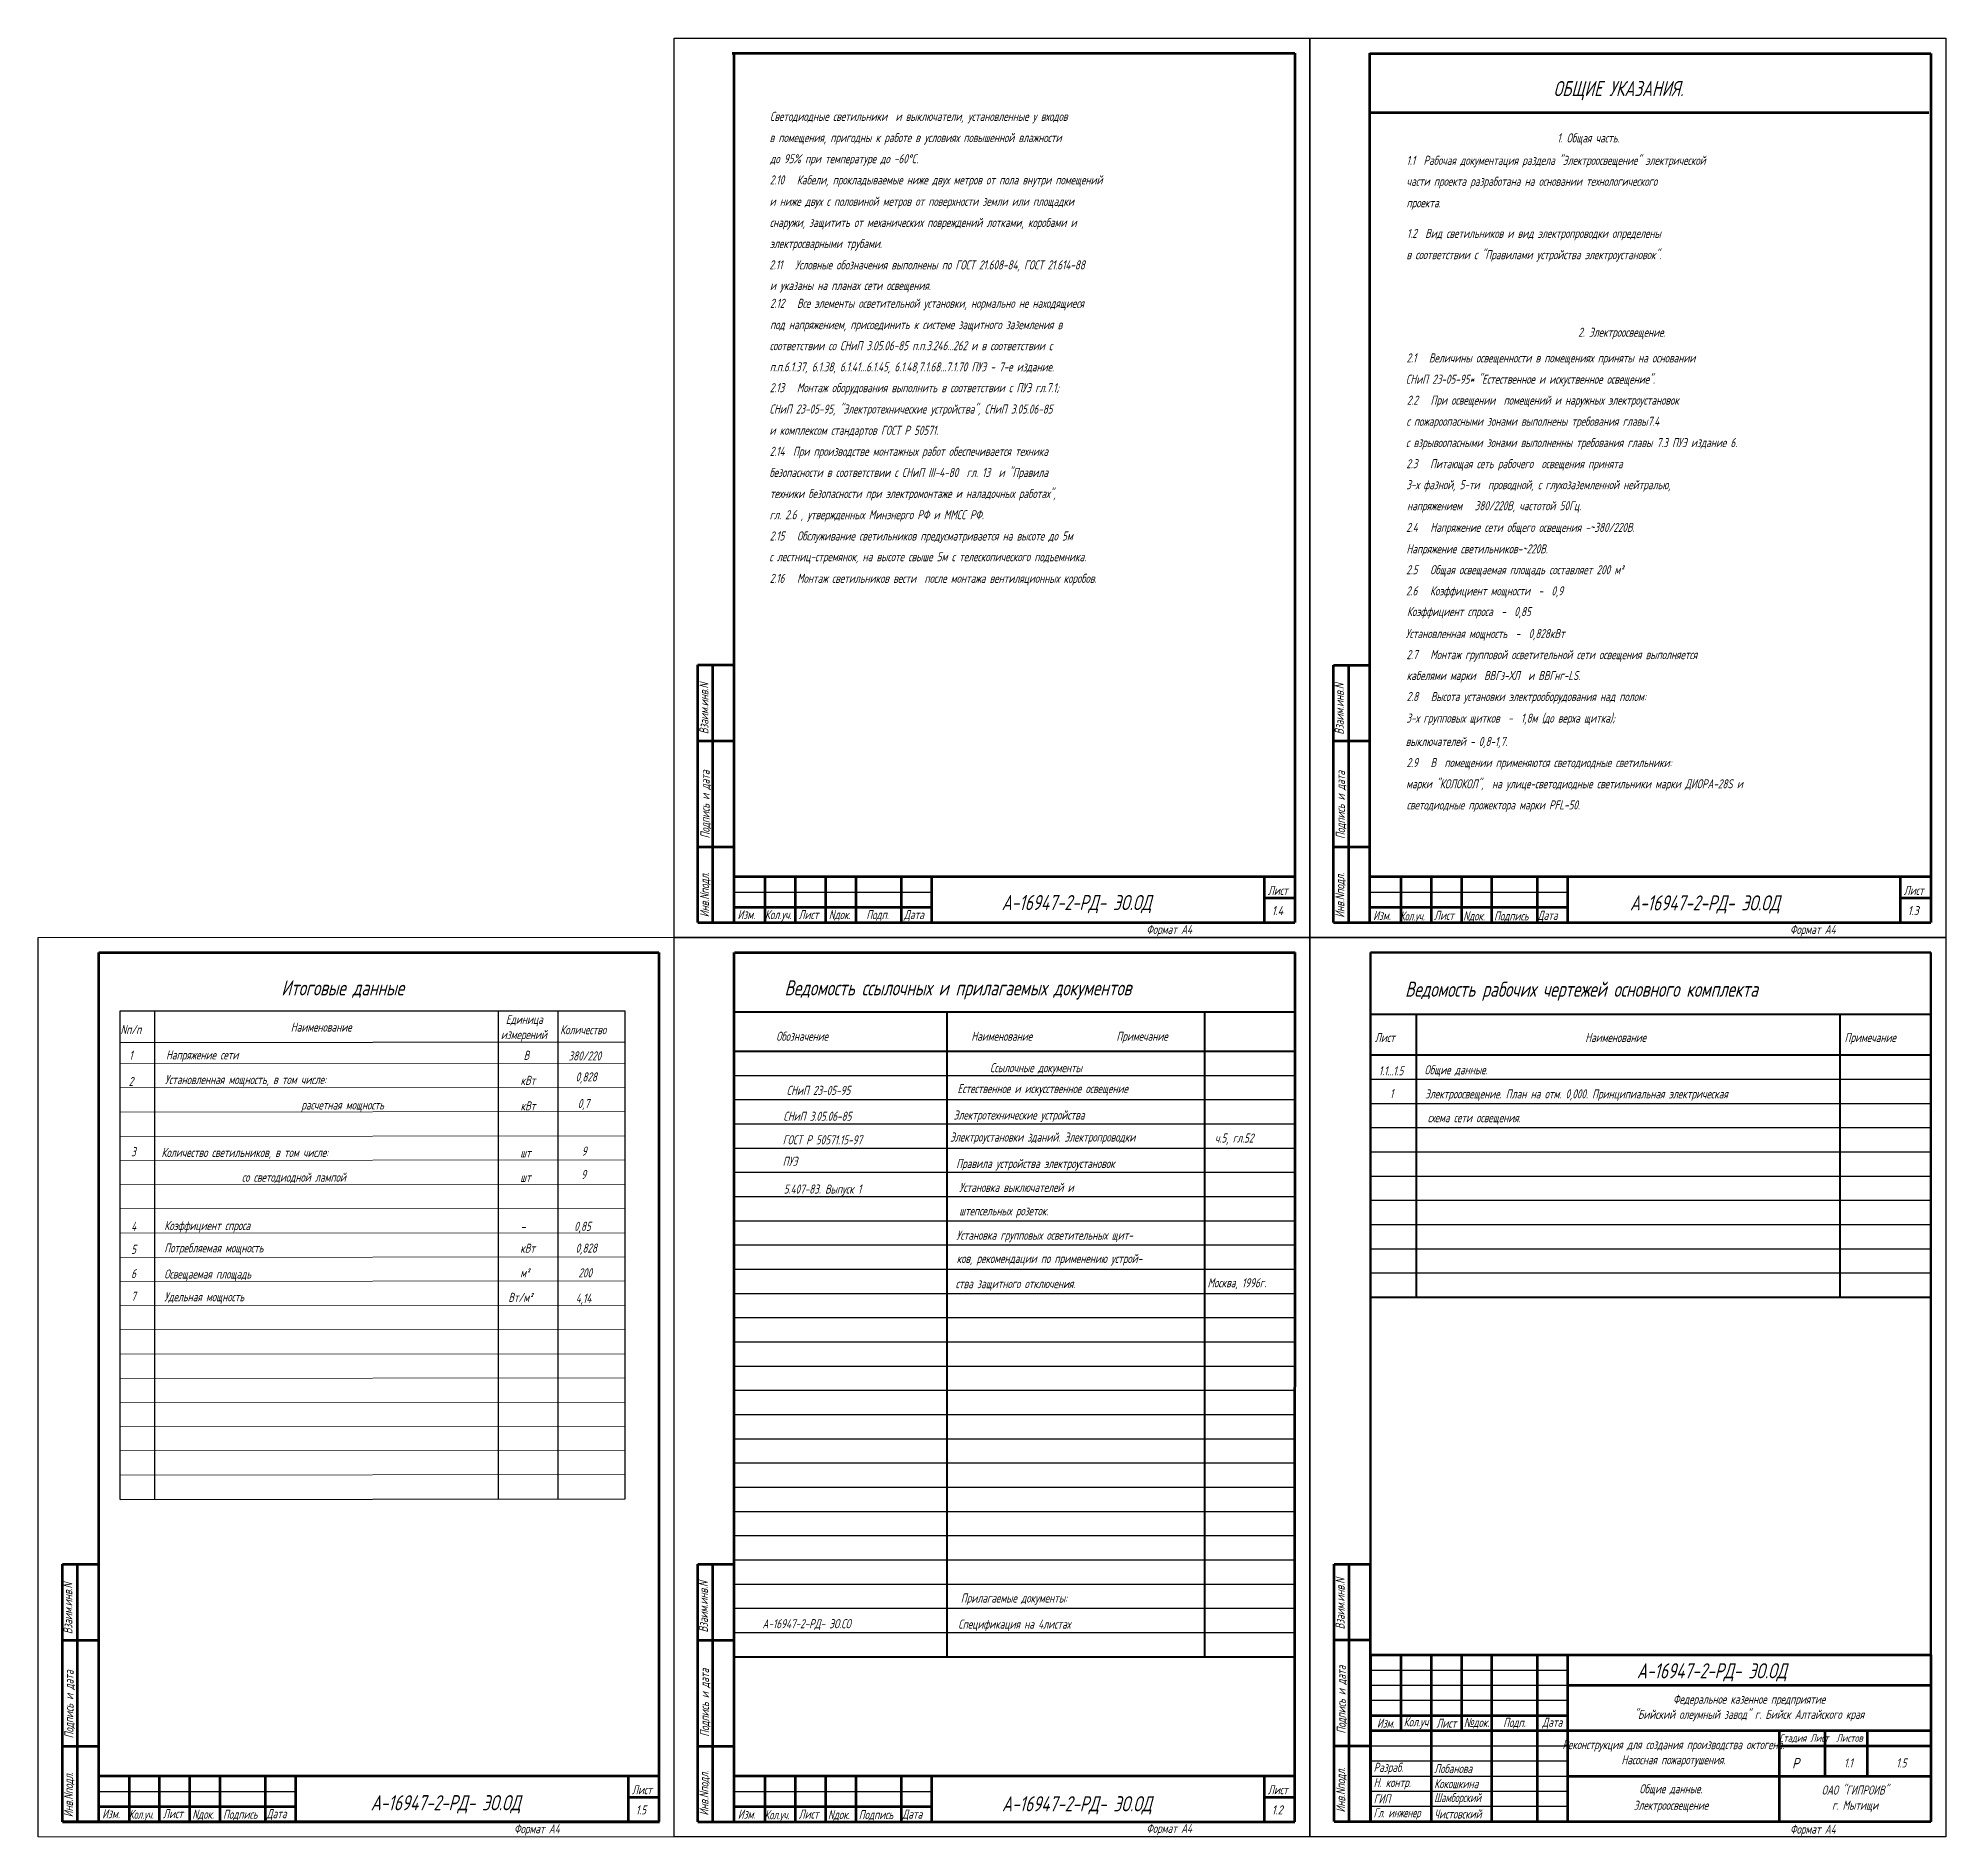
# Model space of a CAD drawing. Header units: inches. Extents: x 7 to 4039, y 15 to 1438.
# Drawn here: x 20 to 650, y 15 to 609 of the extents above; entities that cross this region are included whole.
import ezdxf
from ezdxf.enums import TextEntityAlignment as Align

# ---------------------------------------------------------------- set-up
doc = ezdxf.new("R2010")
doc.units = ezdxf.units.IN
doc.header["$MEASUREMENT"] = 0
for name, color, linetype, lineweight in [('рамка толстая', 7, 'Continuous', 60), ('рамка тонкая', 7, 'Continuous', 30), ('Штампы', 252, 'Continuous', 25)]:
    doc.layers.add(name, color=color, linetype=linetype, lineweight=lineweight)
doc.layers.add('текст', color=7, linetype='Continuous')
doc.styles.add('GOST', font='gost.shx', dxfattribs={"oblique": 15})
doc.styles.add('Simplex', font='simplex.shx', dxfattribs={"width": 0.7, "oblique": 15})

msp = doc.modelspace()

# ---------------------------------------------------------------- texts
at = {"color": 1, "lineweight": 35, "style": 'Simplex', "oblique": 15, "width": 0.7}
for s, p in [('ОБЩИЕ УКАЗАНИЯ.', (520.03, 590.3)), ('Итоговые данные', (99.89, 293.33)), ('Ведомость ссылочных и прилагаемых документов', (266.09, 293.32)), ('Ведомость рабочих чертежей основного комплекта', (471, 292.88))]:
    msp.add_text(s, height=5, dxfattribs=at).set_placement(p)
at = {"linetype": 'ByBlock', "lineweight": 20, "style": 'Simplex', "oblique": 15, "width": 0.7}
msp.add_text('1. Общая часть.', height=3, dxfattribs=at).set_placement((521.23, 575.01))
at = {"lineweight": 20, "style": 'Simplex', "oblique": 15, "width": 0.7}
for s, p in [('Взаим.инв.N', (240.96, 379.59)), ('Взаим.инв.N', (450.77, 379.42)), ('Подпись и дата', (241.34, 345.16)), ('Подпись и дата', (451.15, 344.99)), ('Инв.Nподл.', (241.15, 319.14)), ('Инв.Nподл.', (450.96, 318.97)), ('Взаим.инв.N', (451.04, 83.95)), ('Взаим.инв.N', (30.89, 82.39)), ('Взаим.инв.N', (240.77, 82.93)), ('Подпись и дата', (31.27, 47.96)), ('Подпись и дата', (241.15, 48.5)), ('Подпись и дата', (451.41, 49.52)), ('Инв.Nподл.', (451.22, 23.5)), ('Инв.Nподл.', (31.08, 21.94)), ('Инв.Nподл.', (240.96, 22.48))]:
    msp.add_text(s, height=3, rotation=90, dxfattribs=at).set_placement(p)
at = {"color": 0, "lineweight": 35, "style": 'Simplex', "oblique": 15, "width": 0.7}
for p in [(335.46, 321.5), (542.96, 321.38), (545.24, 67.79), (127.12, 24.22), (335.58, 23.88)]:
    msp.add_text(' А-16947-2-РД- ЭО.ОД', height=5, dxfattribs=at).set_placement(p)
at = {"lineweight": 20, "style": 'Simplex', "oblique": 15}
for s, width, p in [('Изм.', 0.7, (460.46, 318.23)), ('Кол.уч.', 0.65, (469.31, 318.05)), ('Лист', 0.7, (480.55, 318.27)), ('Nдок.', 0.7, (490.21, 318.09)), ('Подпись', 0.7, (500.38, 318.09)), ('Дата', 0.7, (514.76, 318.27)), ('Nп/п', 0.7, (46.78, 280.58)), ('Обозначение                                  Наименование                    Примечание', 0.7, (263.32, 278.35)), ('Лист', 0.7, (461.02, 277.93)), ('Наименование', 0.7, (530.5, 277.93)), ('Примечание', 0.7, (616.15, 277.93)), ('Ссылочные документы', 0.7, (333.93, 267.96)), ('СНиП 23-05-95', 0.7, (266.77, 260.47)), (' Естественное и искусственное освещение', 0.7, (321.79, 261.06)), ('Электроосвещение. План на отм. 0,000. Принципиальная электрическая', 0.7, (477.58, 259.31)), ('СНиП 3.05.06-85', 0.7, (265.7, 251.93)), (' Электротехнические устройства', 0.7, (320.52, 252.34)), ('ГОСТ Р 50571.15-97', 0.7, (265.47, 244.14)), ('Электроустановки зданий. Электропроводки', 0.7, (320.76, 245.05)), ('ч.5, гл.52', 0.7, (408.21, 244.73)), ('ПУЭ', 0.7, (265.47, 237.06)), (' Правила устройства электроустановок', 0.7, (321.38, 236.32)), ('5.407-83. Выпуск 1', 0.7, (265.82, 227.88)), ('Установка выключателей и ', 0.7, (323.78, 228.43)), ('штепсельных розеток.', 0.7, (323.78, 220.68)), ('Установка групповых осветительных щит-', 0.7, (322.81, 212.64)), ('ков, рекомендации по применению устрой-', 0.7, (322.91, 204.94)), ('ства защитного отключения.', 0.7, (322.57, 196.64)), ('Москва, 1996г.', 0.7, (405.76, 196.93)), ('Прилагаемые документы:', 0.7, (324.28, 92.81)), ('Спецификация на 4листах ', 0.7, (323.44, 84.21)), ('Изм.', 0.7, (40.73, 21.56)), ('Кол.уч.', 0.65, (49.58, 21.39)), ('Лист', 0.7, (60.81, 21.61)), ('Nдок.', 0.7, (70.48, 21.42)), ('Подпись', 0.7, (80.65, 21.42)), ('Дата', 0.7, (95.03, 21.61)), ('Изм.', 0.7, (250.66, 21.43)), ('Кол.уч.', 0.65, (259.5, 21.26)), ('Лист', 0.7, (270.74, 21.47)), ('Nдок.', 0.7, (280.41, 21.29)), ('Подпись', 0.7, (290.58, 21.29)), ('Дата', 0.7, (304.96, 21.47))]:
    msp.add_text(s, height=3, dxfattribs=dict(at, width=width)).set_placement(p)
at = {"lineweight": 20, "style": 'Simplex', "oblique": 15, "width": 0.7}
for s, p in [('1.1...1.5', (466.37, 266.94)), ('1', (466.55, 259.45)), ('Общие данные.', (558.78, 29.82)), ('Электроосвещение', (558.78, 24.39))]:
    msp.add_text(s, height=3, dxfattribs=at).set_placement(p, align=Align.CENTER)
at = {"color": 0, "lineweight": 20, "style": 'Simplex', "oblique": 15, "width": 0.7}
for s, p in [('схема сети освещения.', (478.46, 251.44)), (' А-16947-2-РД- ЭО.СО', (257.4, 84.34))]:
    msp.add_text(s, height=3, dxfattribs=at).set_placement(p)
at = {"color": 0, "style": 'GOST', "oblique": 15}
msp.add_text('Стадия Лист  Листов', height=2.5, dxfattribs=at).set_placement((594.59, 46.85))
at = {"color": 0, "lineweight": 20, "style": 'GOST', "oblique": 15}
msp.add_text('Р', height=3.5, dxfattribs=at).set_placement((598.81, 38.04))
at = {"layer": 'текст', "lineweight": 20, "style": 'Simplex', "oblique": 15, "width": 0.7}
for s, p in [('Светодиодные светильники  и выключатели, установленные у входов', (261.26, 582.12)), ('в помещения, пригодны к работе в условиях повышенной влажности', (261.14, 575.11)), ('до 95%%% при температуре до -60%%DC.', (261.3, 568.13)), ('1.1  Рабочая документация раздела "Электроосвещение" электрической ', (471.47, 567.6)), ('2.10   Кабели, прокладываемые ниже двух метров от пола внутри помещений', (261.2, 561.15)), ('части проекта разработана на основании технологического', (471.47, 560.68)), ('и ниже двух с половиной метров от поверхности земли или площадки ', (261.14, 554.06)), ('проекта.', (471.47, 553.58)), ('снаружи, защитить от механических повреждений лотками, коробами и ', (261.18, 547.08)), ('электросварными трубами.', (261.2, 540.13)), ('1.2  Вид светильников и вид электропроводки определены', (471.62, 543.48)), ('2.11   Условные обозначения выполнены по ГОСТ 21.608-84, ГОСТ 21.614-88', (261.04, 533.08)), ('в соответствии с "Правилами устройства электроустановок".', (471.45, 536.45)), ('2.12   Все элементы осветительной установки, нормально не находящиеся ', (261.28, 520.39)), ('и указаны на планах сети освещения.', (261.25, 526.27)), ('под напряжением, присоединить к системе защитного заземления в', (261.29, 513.35)), ('соответствии со СНиП 3.05.06-85 п.п.3.246...262 и в соответствии с ', (261.16, 506.39)), ('2.1   Величины освещенности в помещениях приняты на основании ', (471.47, 502.36)), ('п.п.6.1.37, 6.1.38, 6.1.41...6.1.45, 6.1.48,7.1.68...7.1.70 ПУЭ - 7-е издание.', (261.21, 499.41)), ('СНиП 23-05-95* "Естественное и искуственное освещение".', (471.26, 495.33)), ('2.13   Монтаж оборудования выполнить в соответствии с ПУЭ гл.7.1;  ', (261.19, 492.52)), ('2.2   При освещении  помещений и наружных электроустановок', (471.6, 488.4)), ('СНиП 23-05-95, "Электротехнические устройства", СНиП 3.05.06-85  ', (261.11, 485.47)), ('и комплексом стандартов ГОСТ Р 50571.', (261.1, 478.45)), ('с пожароопасными зонами выполнены требования главы7.4', (471.43, 481.43)), ('2.14  При производстве монтажных работ обеспечивается техника', (261.18, 471.51)), (' с взрывоопасными зонами выполненны требования главы 7.3 ПУЭ издание 6.', (469.92, 474.39)), ('безопасности в соответствии с СНиП III-4-80  гл. 13  и "Правила', (261.08, 464.53)), ('2.3   Питающая сеть рабочего  освещения принята ', (471.4, 467.42)), ('техники безопасности при электромонтаже и наладочных работах",', (261.23, 457.57)), ('3-х фазной, 5-ти  проводной, с глухозаземленной нейтралью, ', (471.41, 460.49)), ('напряжением   380/220В, частотой 50Гц.', (471.64, 453.54)), ('гл. 2.6 , утвержденных Минэнерго РФ и ММСС РФ.', (261.16, 450.57)), ('2.4   Напряжение сети общего освещения -~380/220В.', (471.38, 446.39)), ('2.15   Обслуживание светильников предусматривается на высоте до 5м', (261.2, 443.56)), ('Напряжение светильников-~220В.', (471.45, 439.31)), ('с лестниц-стремянок, на высоте свыше 5м с телескопического подъемника.', (261.07, 436.7)), ('2.5   Общая освещаемая площадь составляет 200 м²', (471.38, 432.41)), ('2.16   Монтаж светильников вести  после монтажа вентиляционных коробов.', (261.2, 429.56)), ('2.6   Коэффициент мощности  -  0,9', (471.32, 425.42)), ('Коэффициент спроса  -  0,85', (471.62, 418.6)), ('Установленная мощность  -  0,828кВт', (471.15, 411.31)), ('2.7   Монтаж групповой осветительной сети освещения выполняется', (471.45, 404.37)), ('кабелями марки  ВВГз-ХЛ  и ВВГнг-LS.', (471.52, 397.47)), ('2.8   Высота установки электрооборудования над полом: ', (471.53, 390.53)), ('3-х групповых щитков  -  1,8м (до верха щитка); ', (471.42, 383.41)), ('выключателей - 0,8-1,7.', (471.2, 375.69)), ('2.9   В  помещении применяются светодиодные светильники: ', (471.47, 368.71)), ('марки "КОЛОКОЛ",  на улице-светодиодные светильники марки ДИОРА-28S и ', (471.35, 361.71)), ('светодиодные прожектора марки PFL-50.', (471.51, 354.73)), ('Лист', (425.69, 326.51)), ('Лист', (635.69, 326.5)), ('Изм.', (250.54, 318.51)), ('Кол.уч.', (259.59, 318.51)), ('Лист', (270.69, 318.51)), ('Nдок.', (280.69, 318.51)), ('Подп.', (293.07, 318.51)), ('Дата', (305.51, 318.51)), ('Формат А4', (385.54, 313.62)), ('Формат А4', (598.09, 313.62)), ('Наименование', (103.02, 281.37)), ('1', (49.65, 272.07)), (' Напряжение сети                   ', (60.42, 272.19)), (' В                                   ', (178.51, 272.05)), ('380/220', (194.73, 271.84)), (' 2                                   ', (48.08, 263.42)), (' Установленная мощность, в том числе:  ', (60.07, 264.04)), (' кВт            ', (177.51, 263.78)), ('0,828', (197.07, 264.92)), ('Общие данные.', (477.43, 267.27)), (' кВт            ', (177.51, 255.36)), ('0,7', (197.8, 256.12)), ('расчетная мощность', (106.48, 255.65)), ('3', (50.31, 240.22)), ('Количество светильников, в том числе:', (60.3, 239.96)), ('шт', (178.8, 239.82)), ('9', (199.09, 240.42)), ('со светодиодной лампой', (86.84, 231.79)), ('шт', (178.8, 231.76)), ('9', (198.92, 232.68)), ('4', (50.29, 215.57)), ('Коэффициент спроса ', (61.24, 215.83)), ('0,85', (196.6, 215.58)), ('5', (50.29, 207.98)), ('Потребляемая мощность', (61.24, 208.45)), ('кВт', (178.78, 208.34)), ('0,828', (197.07, 208.39)), ('6', (50.29, 199.99)), ('Освещаемая площадь', (61.24, 199.82)), ('м²', (178.78, 200.23)), ('200', (197.99, 200.22)), ('7', (50.29, 192.46)), ('Удельная мощность', (61.24, 192.3)), ('Вт/м²', (174.86, 192.11)), ('4,14', (197.13, 191.86)), ('Лист', (215.69, 29.52)), ('Лист', (425.69, 29.51)), ('1.5', (216.99, 22.86)), ('Формат А4', (176.73, 16.62)), ('Формат А4', (385.54, 16.75)), ('Формат А4', (598.12, 16.5))]:
    msp.add_text(s, height=3, dxfattribs=at).set_placement(p)
at = {"layer": 'текст', "linetype": 'ByBlock', "lineweight": 20, "style": 'Simplex', "oblique": 15, "width": 0.7}
msp.add_text('2. Электроосвещение.', height=3, dxfattribs=at).set_placement((528.18, 510.84))
at = {"layer": 'текст', "style": 'GOST', "oblique": 15}
for s, p in [('1.4', (426.99, 319.85)), ('1.3', (636.99, 319.83)), ('1.2', (426.99, 22.85))]:
    msp.add_text(s, height=3, dxfattribs=at).set_placement(p)
at = {"layer": 'текст', "style": 'Simplex', "oblique": 15, "width": 0.7}
for s, height, p in [('Единица', 3, (174.01, 283.9)), ('измерений', 3, (172.38, 278.89)), ('Количество', 3, (191.97, 280.5)), ('-', 3.5, (178.78, 215.35))]:
    msp.add_text(s, height=height, dxfattribs=at).set_placement(p)
at = {"layer": 'текст', "lineweight": 20, "char_height": 3, "style": 'Simplex'}
for s, insert, width, attachment_point in [('Федеральное казенное предприятие\\P"Бийский олеумный завод" г. Бийск Алтайского края', (584.61, 58), 120, 5), ('Изм.', (464.61, 53), 10, 5), ('Кол.уч', (474.61, 53), 10, 5), ('Лист', (484.61, 53), 10, 5), ('{\\fArial|b0|i0|c204|p34;\\W0.7;№\\Fsimplex|c204;док.}', (494.61, 53), 10, 5), ('Подп.', (507.11, 53), 15, 5), ('{\\W0.7;Дата}', (519.61, 53), 10, 5), ('Реконструкция для создания производства октогена.\\PНасосная пожаротушения.', (559.61, 43), 70, 5), ('Разраб.', (460.61, 38), 18, 4), ('Лобанова', (480.61, 38), 18, 4), ('Н. контр.', (460.61, 33), 19, 4), ('Кокошкина', (480.61, 33), 18, 4), ('{\\C2;ОАО "ГИПРОИВ"\\Pг. Мытищи}', (619.61, 28), 50, 5), ('ГИП', (460.61, 28), 18, 4), ('{\\W0.6;Шамборский}', (480.61, 28), 18, 4), ('{\\W0.6;Гл. инженер}', (460.61, 23), 18, 4), ('Чистовский', (480.61, 23), 18, 4)]:
    msp.add_mtext(s, dxfattribs=dict(at, insert=insert, width=width, attachment_point=attachment_point))
at = {"layer": 'Штампы', "color": 0, "lineweight": 20, "char_height": 3, "attachment_point": 5, "style": 'Simplex'}
for s, insert, width in [('1.1', (617.39, 39.86), 15), ('1.5', (634.89, 39.86), 20)]:
    msp.add_mtext(s, dxfattribs=dict(at, insert=insert, width=width))

# ---------------------------------------------------------------- blocks, each defined once
blk = doc.blocks.new('*T5')
at = {"layer": 'Штампы', "color": 0, "linetype": 'ByBlock', "lineweight": 60, "transparency": 16777216}
for p, q in [((0, 0), (0, 85)), ((0, 85), (12, 85)), ((5, 0), (5, 85)), ((12, 0), (12, 85)), ((0, 60), (12, 60)), ((0, 25), (12, 25)), ((0, 0), (12, 0))]:
    blk.add_line(p, q, dxfattribs=at)
blk = doc.blocks.new('*T6')
at = {"layer": 'Штампы', "color": 0, "linetype": 'ByBlock', "lineweight": 60, "transparency": 16777216}
for p, q in [((0, 0), (0, 85)), ((0, 85), (12, 85)), ((5, 0), (5, 85)), ((12, 0), (12, 85)), ((0, 60), (12, 60)), ((0, 25), (12, 25)), ((0, 0), (12, 0))]:
    blk.add_line(p, q, dxfattribs=at)
blk = doc.blocks.new('*T7')
at = {"layer": 'Штампы', "color": 0, "linetype": 'ByBlock', "lineweight": 60, "transparency": 16777216}
for p, q in [((0, 0), (0, 85)), ((0, 85), (12, 85)), ((5, 0), (5, 85)), ((12, 0), (12, 85)), ((0, 60), (12, 60)), ((0, 25), (12, 25)), ((0, 0), (12, 0))]:
    blk.add_line(p, q, dxfattribs=at)
blk = doc.blocks.new('*T8')
at = {"layer": 'Штампы', "color": 0, "linetype": 'ByBlock', "lineweight": 60, "transparency": 16777216}
for p, q in [((0, 0), (0, 85)), ((0, 85), (12, 85)), ((5, 0), (5, 85)), ((12, 0), (12, 85)), ((0, 60), (12, 60)), ((0, 25), (12, 25)), ((0, 0), (12, 0))]:
    blk.add_line(p, q, dxfattribs=at)
blk = doc.blocks.new('*T9')
at = {"layer": 'Штампы', "color": 0, "linetype": 'ByBlock', "lineweight": 60, "transparency": 16777216}
for p, q in [((0, 0), (0, 85)), ((0, 85), (12, 85)), ((5, 0), (5, 85)), ((12, 0), (12, 85)), ((0, 60), (12, 60)), ((0, 25), (12, 25)), ((0, 0), (12, 0))]:
    blk.add_line(p, q, dxfattribs=at)

# ---------------------------------------------------------------- linework, layer by layer
at = {"color": 7, "lineweight": 60}
for p, q in [((248.79, 604.45), (434.59, 604.45)), ((249.39, 317.45), (249.39, 604.47)), ((434.59, 604.45), (434.59, 317.45)), ((459.39, 317.44), (459.39, 604.45)), ((459.39, 604.44), (644.59, 604.44)), ((644.59, 604.44), (644.59, 317.44)), ((459.39, 584.92), (644.02, 584.92)), ((237.39, 317.45), (434.39, 317.45)), ((237.39, 317.45), (434.59, 317.45)), ((447.39, 317.44), (644.39, 317.44)), ((447.39, 317.44), (644.59, 317.44)), ((447.59, 317.44), (644.59, 317.44)), ((39.59, 307.47), (224.59, 307.47)), ((39.59, 20.45), (39.59, 307.47)), ((224.59, 307.47), (224.59, 20.47)), ((249.59, 307.45), (434.67, 307.45)), ((434.59, 20.45), (434.67, 307.45)), ((27.59, 20.47), (224.59, 20.47)), ((27.79, 20.45), (224.79, 20.45)), ((237.39, 20.45), (434.59, 20.45))]:
    msp.add_line(p, q, dxfattribs=at)
at = {"color": 0, "lineweight": 60}
msp.add_line((249.39, 20.45), (249.39, 307.47), dxfattribs=at)
at = {"color": 0, "lineweight": 50}
for p, q in [((459.59, 20.54), (459.59, 307.45)), ((644.59, 20.45), (644.67, 307.45))]:
    msp.add_line(p, q, dxfattribs=at)
at = {"lineweight": 50}
msp.add_line((459.59, 307.45), (644.67, 307.45), dxfattribs=at)
at = {"lineweight": 30}
for p, q in [((46.62, 288.28), (161.5, 288.28)), ((46.62, 126.88), (46.62, 288.22)), ((58.11, 126.9), (58.11, 288.02)), ((98.48, 288.28), (213.35, 288.28)), ((171.54, 288.18), (171.54, 127.03)), ((191.25, 288.28), (191.25, 127.05)), ((213.35, 288.28), (213.35, 127.07)), ((46.62, 277.78), (213.45, 277.97)), ((46.65, 126.88), (213.48, 127.07))]:
    msp.add_line(p, q, dxfattribs=at)
at = {"lineweight": 40}
for p, q in [((249.82, 287.93), (434.82, 287.93)), ((319.82, 74.93), (319.82, 287.93)), ((404.82, 74.93), (404.82, 287.93)), ((459.64, 287.15), (644.64, 287.15)), ((474.68, 287.17), (474.68, 193.67)), ((614.65, 193.67), (614.65, 287.17)), ((249.82, 274.93), (434.82, 274.93)), ((459.64, 273.67), (644.64, 273.67)), ((459.64, 193.67), (644.64, 193.67)), ((249.82, 74.93), (434.82, 74.93))]:
    msp.add_line(p, q, dxfattribs=at)
at = {"lineweight": 20}
for p, q in [((46.62, 270.78), (213.45, 270.97)), ((46.62, 262.78), (213.45, 262.97)), ((46.62, 254.78), (213.45, 254.97)), ((46.62, 246.78), (213.45, 246.97)), ((46.62, 238.82), (213.45, 239.01)), ((46.62, 230.82), (213.45, 231.01)), ((46.62, 222.82), (213.45, 223.01)), ((46.62, 214.78), (213.45, 214.97)), ((46.62, 206.82), (213.45, 207.02)), ((46.62, 198.82), (213.45, 199.02)), ((46.62, 190.84), (213.45, 191.03)), ((46.62, 190.82), (213.45, 191.02)), ((46.62, 182.84), (213.45, 183.03)), ((46.62, 174.8), (213.45, 174.99)), ((46.62, 166.84), (213.45, 167.03)), ((46.62, 158.84), (213.45, 159.03)), ((46.62, 150.84), (213.45, 151.03)), ((46.65, 142.88), (213.48, 143.07)), ((46.65, 134.88), (213.48, 135.07))]:
    msp.add_line(p, q, dxfattribs=at)
for p, q in [((249.82, 266.93), (434.82, 266.93)), ((459.64, 265.67), (644.64, 265.67)), ((249.82, 258.93), (434.82, 258.93)), ((459.64, 257.67), (644.64, 257.67)), ((249.82, 250.93), (434.82, 250.93)), ((459.64, 249.67), (644.64, 249.67)), ((249.82, 242.93), (434.82, 242.93)), ((459.64, 241.67), (644.64, 241.67)), ((249.82, 234.93), (434.82, 234.93)), ((459.64, 233.67), (644.64, 233.67)), ((249.82, 226.93), (434.82, 226.93)), ((459.64, 225.67), (644.64, 225.67)), ((249.82, 218.93), (434.82, 218.93)), ((459.64, 217.67), (644.64, 217.67)), ((249.82, 210.93), (434.82, 210.93)), ((459.64, 209.67), (644.64, 209.67)), ((249.82, 202.93), (434.82, 202.93)), ((459.64, 201.67), (644.64, 201.67)), ((249.82, 194.93), (434.82, 194.93)), ((249.82, 186.93), (434.82, 186.93)), ((249.82, 178.93), (434.82, 178.93)), ((249.82, 170.93), (434.82, 170.93)), ((249.82, 162.93), (434.82, 162.93)), ((249.82, 154.93), (434.82, 154.93)), ((249.82, 146.93), (434.82, 146.93)), ((249.82, 138.93), (434.82, 138.93)), ((249.82, 130.93), (434.82, 130.93)), ((249.82, 122.93), (434.82, 122.93)), ((249.82, 114.93), (434.82, 114.93)), ((249.82, 106.93), (434.82, 106.93)), ((249.82, 98.93), (434.82, 98.93)), ((249.82, 90.93), (434.82, 90.93)), ((249.82, 82.93), (434.82, 82.93))]:
    msp.add_line(p, q)
at = {"color": 5}
for points in [[(439.59, 312.45), (229.59, 312.45), (229.59, 609.45), (439.59, 609.45), (439.59, 312.45), (439.59, 312.45)], [(649.59, 312.45), (439.59, 312.45), (439.59, 609.45), (649.59, 609.45), (649.59, 312.45), (649.59, 312.45)], [(439.59, 15.45), (229.59, 15.45), (229.59, 312.45), (439.59, 312.45), (439.59, 15.45), (439.59, 15.45)]]:
    msp.add_lwpolyline(points, dxfattribs=at)
at = {"color": 5, "lineweight": 20}
msp.add_lwpolyline([(229.59, 15.45), (19.59, 15.45), (19.59, 312.45), (229.59, 312.45), (229.59, 15.45), (229.59, 15.45)], dxfattribs=at)
at = {"color": 0}
msp.add_lwpolyline([(649.59, 15.45), (439.59, 15.45), (439.59, 312.45), (649.59, 312.45), (649.59, 15.45), (649.59, 15.45)], dxfattribs=at)
at = {"layer": 'рамка толстая'}
for p, q in [((434.59, 332.45), (249.39, 332.45)), ((259.59, 332.45), (259.59, 317.45)), ((269.59, 332.45), (269.59, 317.45)), ((279.59, 332.45), (279.59, 317.45)), ((289.59, 332.45), (289.59, 317.45)), ((304.59, 332.45), (304.59, 317.45)), ((314.59, 332.45), (314.59, 317.45)), ((424.59, 317.45), (424.59, 332.45)), ((644.59, 332.44), (459.39, 332.44)), ((469.59, 332.44), (469.59, 317.44)), ((479.59, 332.44), (479.59, 317.44)), ((489.59, 332.44), (489.59, 317.44)), ((499.59, 332.44), (499.59, 317.44)), ((514.59, 332.44), (514.59, 317.44)), ((524.59, 332.44), (524.59, 317.44)), ((634.59, 317.44), (634.59, 332.44)), ((249.39, 322.45), (314.59, 322.45)), ((434.59, 325.45), (424.59, 325.45)), ((459.39, 322.44), (524.59, 322.44)), ((644.59, 325.44), (634.59, 325.44)), ((249.39, 317.45), (434.59, 317.45)), ((459.39, 317.44), (644.59, 317.44)), ((224.59, 35.47), (39.59, 35.47)), ((49.59, 35.47), (49.59, 20.47)), ((59.59, 35.47), (59.59, 20.47)), ((69.59, 35.47), (69.59, 20.47)), ((79.59, 35.47), (79.59, 20.47)), ((94.59, 35.47), (94.59, 20.47)), ((104.59, 35.47), (104.59, 20.47)), ((214.59, 20.47), (214.59, 35.47)), ((434.59, 35.45), (249.39, 35.45)), ((259.59, 35.45), (259.59, 20.45)), ((269.59, 35.45), (269.59, 20.45)), ((279.59, 35.45), (279.59, 20.45)), ((289.59, 35.45), (289.59, 20.45)), ((304.59, 35.45), (304.59, 20.45)), ((314.59, 35.45), (314.59, 20.45)), ((424.59, 20.45), (424.59, 35.45)), ((39.59, 25.47), (104.59, 25.47)), ((224.59, 28.47), (214.59, 28.47)), ((249.39, 25.45), (314.59, 25.45)), ((434.59, 28.45), (424.59, 28.45)), ((39.59, 20.47), (224.59, 20.47)), ((249.39, 20.45), (434.59, 20.45))]:
    msp.add_line(p, q, dxfattribs=at)
at = {"layer": 'рамка толстая', "lineweight": 20}
msp.add_line((84.59, 312.45), (224.59, 312.45), dxfattribs=at)
at = {"layer": 'рамка тонкая'}
for p, q in [((249.39, 327.45), (314.59, 327.45)), ((459.39, 327.44), (524.59, 327.44)), ((39.59, 30.47), (104.59, 30.47)), ((249.39, 30.45), (314.59, 30.45))]:
    msp.add_line(p, q, dxfattribs=at)
at = {"layer": 'рамка тонкая', "color": 5}
msp.add_line((19.59, 15.45), (19.59, 312.45), dxfattribs=at)
at = {"layer": 'Штампы', "color": 0, "lineweight": 60}
for p, q in [((459.59, 75.54), (644.59, 75.54)), ((459.59, 75.54), (459.59, 20.54)), ((469.59, 75.54), (469.59, 50.54)), ((479.59, 75.54), (479.59, 20.54)), ((489.59, 75.54), (489.59, 50.54)), ((499.59, 75.54), (499.59, 20.54)), ((514.59, 75.54), (514.59, 20.54)), ((524.59, 75.54), (524.59, 20.54)), ((644.59, 75.54), (644.59, 20.54)), ((524.59, 65.54), (644.59, 65.54)), ((459.59, 55.54), (524.59, 55.54)), ((459.59, 50.54), (644.59, 50.54)), ((594.59, 50.54), (594.59, 20.54)), ((609.59, 50.54), (609.59, 35.54)), ((623.57, 50.53), (623.57, 35.54)), ((594.59, 45.54), (644.59, 45.54)), ((524.59, 35.54), (644.59, 35.54)), ((459.59, 20.54), (644.59, 20.54))]:
    msp.add_line(p, q, dxfattribs=at)
at = {"layer": 'Штампы', "color": 0}
for p, q in [((459.59, 70.54), (524.59, 70.54)), ((459.59, 65.54), (524.59, 65.54)), ((459.59, 60.54), (524.59, 60.54)), ((459.59, 45.54), (524.59, 45.54)), ((459.59, 40.54), (524.59, 40.54)), ((459.59, 35.54), (524.59, 35.54)), ((459.59, 30.54), (524.59, 30.54)), ((459.59, 25.54), (524.59, 25.54))]:
    msp.add_line(p, q, dxfattribs=at)
at = {"layer": 'Штампы', "color": 0, "lineweight": 0}
msp.add_line((459.59, 15.54), (644.59, 15.54), dxfattribs=at)

# ---------------------------------------------------------------- block references
for name, p in [('*T8', (237.39, 317.45)), ('*T9', (447.39, 317.44)), ('*T6', (27.59, 20.45)), ('*T7', (237.39, 20.45)), ('*T5', (447.59, 20.54))]:
    msp.add_blockref(name, p)

msp.set_redraw_order([(e.dxf.handle, doc.entitydb.next_handle()) for e in msp.query("TEXT MTEXT ATTDEF DIMENSION ARC_DIMENSION")])  # texts and dimensions are drawn at this point

doc.saveas('drawing.dxf')
